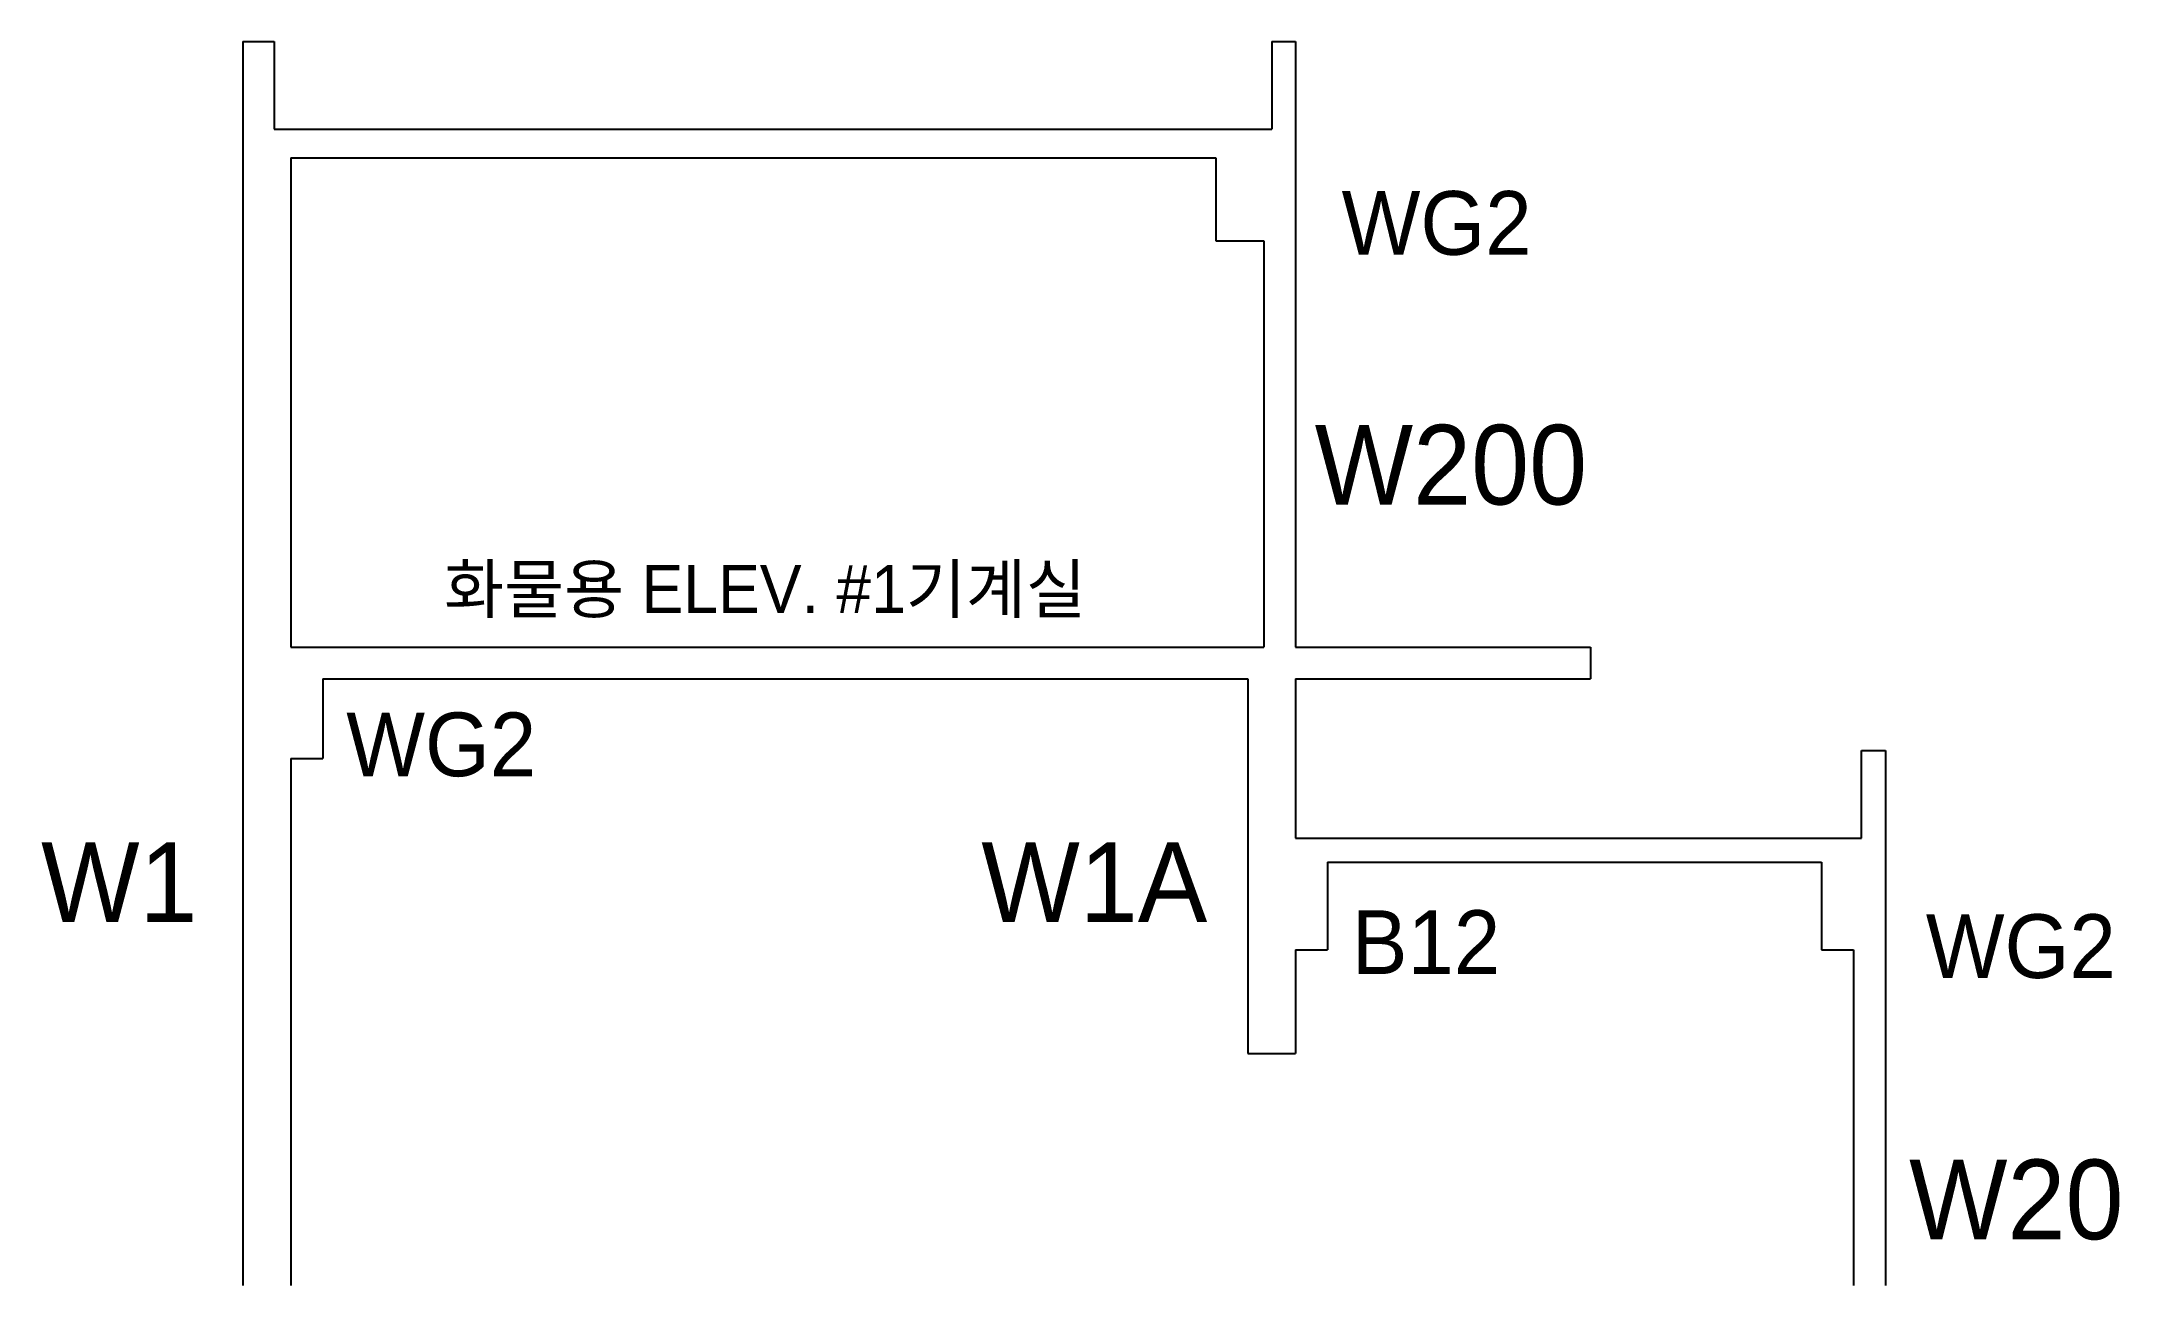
# Model space of a CAD drawing. Header units: millimetres. Extents: x -42253 to 178576, y 88378 to 153500.
# Drawn here: x 90804 to 103835, y 88378 to 96184 of the extents above; entities that cross this region are included whole.
import ezdxf

# ---------------------------------------------------------------- set-up
doc = ezdxf.new("R2010")
doc.units = ezdxf.units.MM
doc.layers.add('NOPLOT', color=191, linetype='Continuous', plot=False)
doc.styles.add('Gtx', font='Dotum.ttf')

msp = doc.modelspace()

# ---------------------------------------------------------------- texts
at = {"layer": 'NOPLOT', "linetype": 'ByBlock', "style": 'Gtx'}
for s, height, p in [('WG2', 400, (98957.1, 94845.918)), ('W200', 500, (98788.1, 93278.918)), ('WG2', 400, (92714.6, 91573.418)), ('W1', 500, (90801.1, 90658.418)), ('W1A', 500, (96697.6, 90658.418)), ('B12', 400, (99021.1, 90332.418)), ('WG2', 400, (102620.6, 90307.418)), ('W20', 500, (102515.6, 88667.918))]:
    msp.add_text(s, height=height, dxfattribs=at).set_placement(p)
at = {"layer": 'NOPLOT', "color": 252, "linetype": 'ByBlock', "style": 'Gtx'}
msp.add_text('화물용 ELEV. #1기계실', height=300, dxfattribs=at).set_placement((93328.1, 92598.418))

# ---------------------------------------------------------------- linework, layer by layer
at = {"layer": 'NOPLOT'}
for p, q in [((92066.986, 96184.418), (92066.986, 88377.858)), ((92066.986, 96184.418), (92261.988, 96184.418)), ((92261.988, 96184.418), (92261.988, 95634.418)), ((98518.477, 96184.418), (98518.477, 95634.418)), ((98518.477, 96184.418), (98668.477, 96184.418)), ((98668.477, 96184.418), (98668.477, 92384.418)), ((92261.988, 95634.418), (98518.477, 95634.418)), ((92366.988, 95454.418), (92366.988, 92384.418)), ((92366.988, 95454.418), (98168.477, 95454.418)), ((98168.477, 95454.418), (98168.477, 94934.418)), ((98168.477, 94934.418), (98468.477, 94934.418)), ((98468.477, 94934.418), (98468.477, 92384.418)), ((92366.988, 92384.418), (98468.477, 92384.418)), ((98668.477, 92384.418), (100518.477, 92384.418)), ((100518.477, 92384.418), (100518.477, 92184.418)), ((92566.986, 92184.418), (98368.477, 92184.418)), ((92566.986, 92184.418), (92566.986, 91684.418)), ((98368.477, 92184.418), (98368.477, 89834.418)), ((98668.477, 92184.418), (100518.477, 92184.418)), ((98668.477, 92184.418), (98668.477, 91184.418)), ((92366.988, 91684.418), (92566.986, 91684.418)), ((92366.988, 91684.418), (92366.988, 88377.858)), ((102216.985, 91184.418), (102216.985, 91734.418)), ((102216.985, 91734.418), (102366.985, 91734.418)), ((102366.985, 91734.418), (102366.985, 88377.858)), ((98668.477, 91184.418), (102216.985, 91184.418)), ((98868.477, 91034.418), (101966.985, 91034.418)), ((98868.477, 91034.418), (98868.477, 90484.418)), ((101966.985, 91034.418), (101966.985, 90484.418)), ((98668.477, 90484.418), (98868.477, 90484.418)), ((98668.477, 90484.418), (98668.477, 89834.418)), ((101966.985, 90484.418), (102166.985, 90484.418)), ((102166.985, 90484.418), (102166.985, 88377.858)), ((98368.477, 89834.418), (98668.477, 89834.418))]:
    msp.add_line(p, q, dxfattribs=at)

msp.set_redraw_order([(e.dxf.handle, doc.entitydb.next_handle()) for e in msp.query("TEXT MTEXT ATTDEF DIMENSION ARC_DIMENSION")])  # texts and dimensions are drawn at this point

doc.saveas('drawing.dxf')
